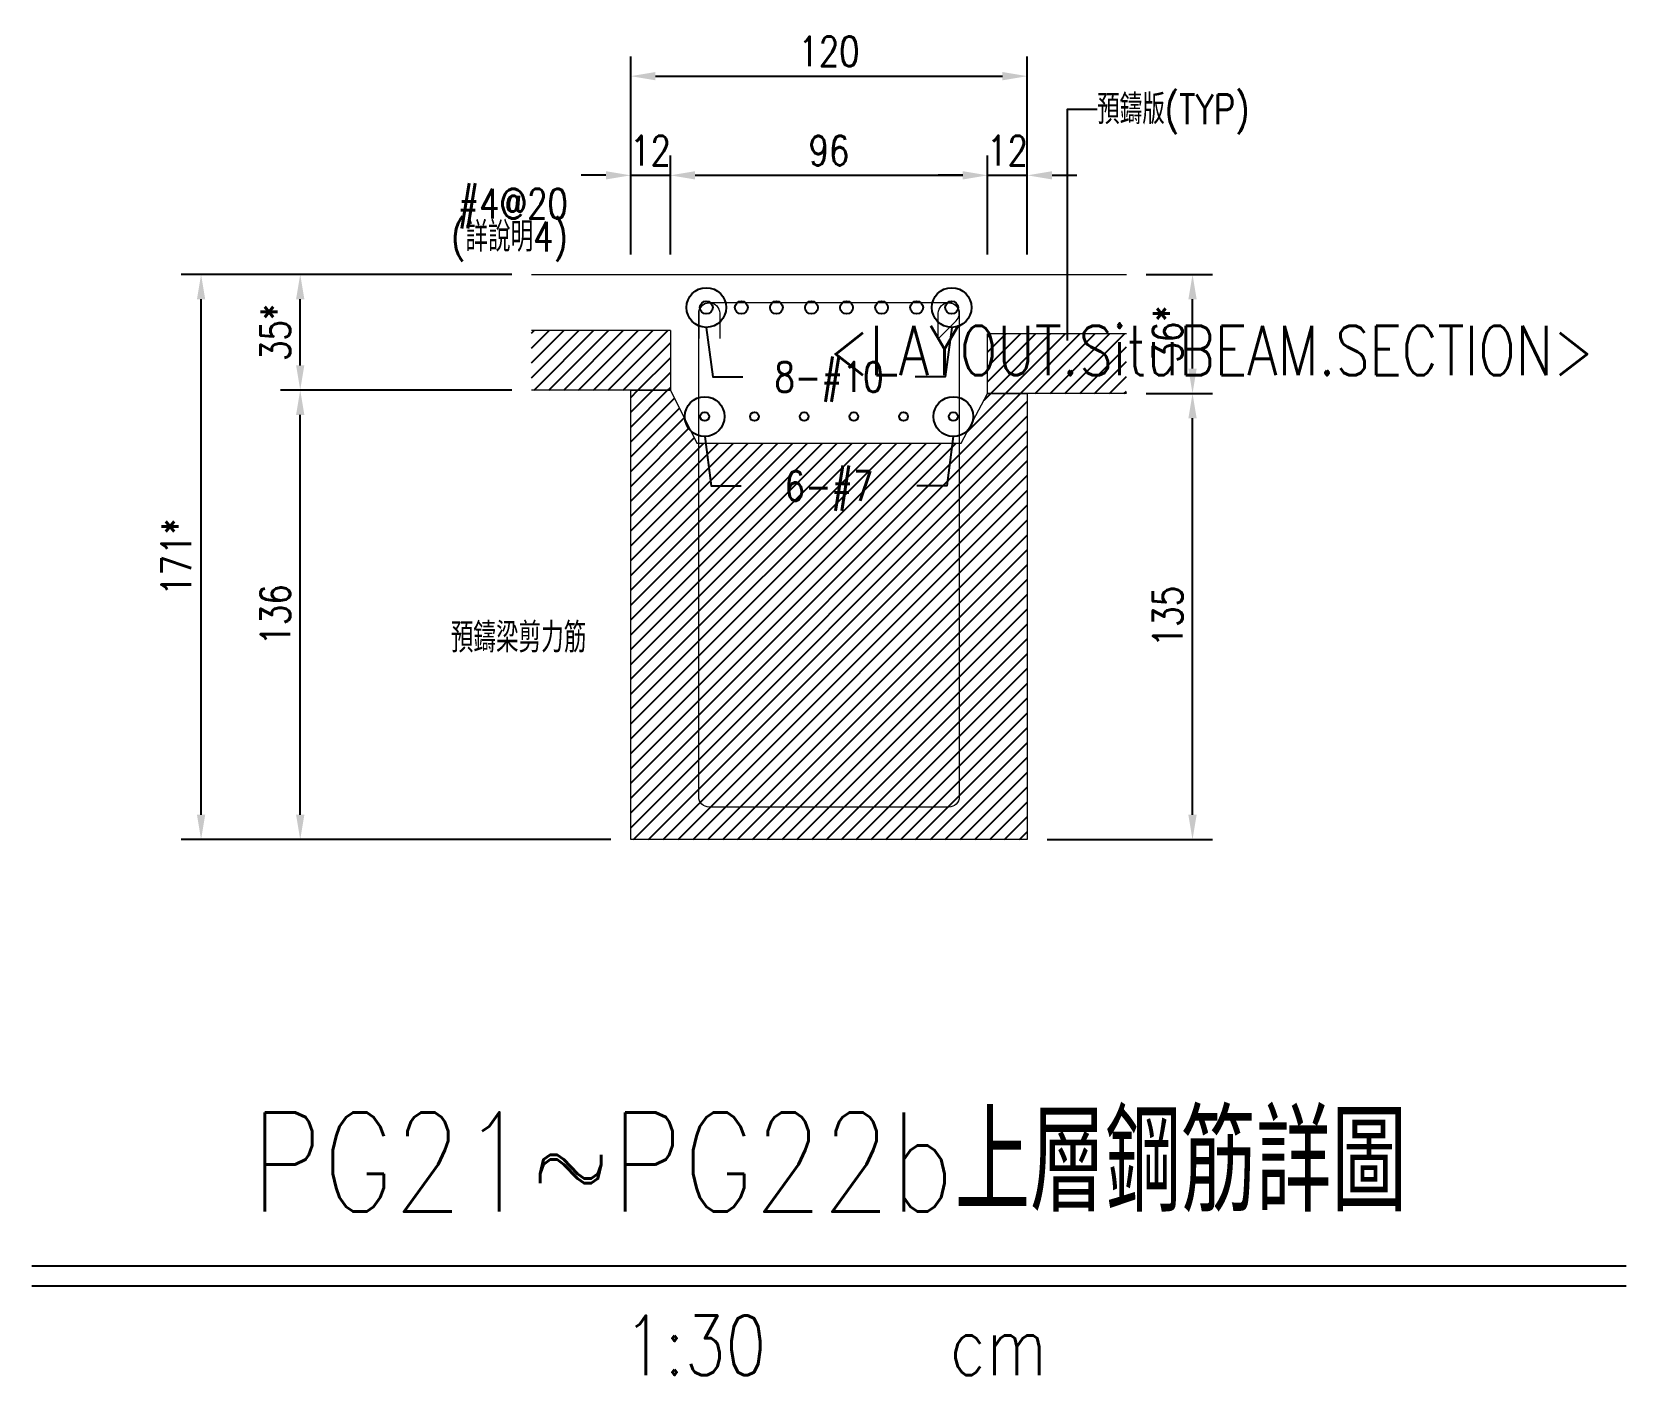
# Model space of a CAD drawing. Extents: x -4754 to 4976, y -19960 to 3841.
# Drawn here: x 4493.4 to 4975.8, y -142.8 to 263.6 of the extents above; entities that cross this region are included whole.
import ezdxf
from ezdxf.enums import TextEntityAlignment as Align

# ---------------------------------------------------------------- set-up
doc = ezdxf.new("R2010")
doc.units = 0
doc.header["$LTSCALE"] = 3
doc.layers.get('0').update_dxf_attribs({"linetype": 'CONTINUOUS'})
doc.layers.add('HB_0', color=7, linetype='CONTINUOUS', transparency=0.5)
doc.layers.add('預鑄版_HATCH', color=253, linetype='CONTINUOUS', transparency=0.8)
for name, color, linetype in [('HB_DIM', 1, 'CONTINUOUS'), ('HB_TXT_CTEXT', 2, 'CONTINUOUS'), ('RCAD.PARM.Treatle', 2, 'CONTINUOUS'), ('鋼筋', 3, 'CONTINUOUS'), ('預鑄梁_HATCH', 253, 'CONTINUOUS')]:
    doc.layers.add(name, color=color, linetype=linetype)
doc.styles.get("Standard").update_dxf_attribs({"font": 'ROMANS.shx', "width": 0.8, "bigfont": 'LCHINA.shx'})
doc.dimstyles.new('30', dxfattribs={"dimscale": 3, "dimtxt": 3, "dimasz": 2.5, "dimexe": 2, "dimexo": 2, "dimgap": 1, "dimtad": 1, "dimdsep": 46, "dimtxsty": 'Standard', "dimcen": 0, "dimclrd": 256, "dimclre": 256, "dimclrt": 2, "dimadec": 0, "dimazin": 0, "dimtfac": 1, "dimtix": 1, "dimtmove": 2, "dimatfit": 3, "dimfxl": 0, "dimtolj": 1, "dimtzin": 0, "dimarcsym": 0})

msp = doc.modelspace()

# ---------------------------------------------------------------- texts
at = {"layer": 'HB_TXT_CTEXT', "linetype": 'Continuous', "width": 0.8}
msp.add_text('預鑄版(TYP)', height=9, dxfattribs=at).set_placement((4815.693, 240.198, -64.01), align=Align.MIDDLE_LEFT)
for s, p in [('#4@20', (4655.573, 211.628, -73.23)), ('(詳說明4)', (4655.573, 201.628, -73.23)), ('預鑄梁剪力筋', (4661.168, 80.326, -74.5))]:
    msp.add_text(s, height=9, dxfattribs=at).set_placement(p, align=Align.MIDDLE_RIGHT)
for s, p in [('8-#10', (4734.573, 159.198, -64.01)), ('6-#7', (4734.573, 126.198, -58.01))]:
    msp.add_text(s, height=9, dxfattribs=at).set_placement(p, align=Align.MIDDLE_CENTER)
at = {"layer": 'RCAD.PARM.Treatle', "color": 4, "linetype": 'Continuous', "width": 0.8}
msp.add_text('<LAYOUT.SituBEAM.SECTION>', height=15, rotation=360, dxfattribs=at).set_placement((4734.573, 155.198), align=Align.BOTTOM_LEFT)

# ---------------------------------------------------------------- blocks, each defined once
blk = doc.blocks.new('title_beam')
at = {"color": 3, "linetype": 'Continuous'}
blk.add_line((-241.2, 0), (241.2, 0), dxfattribs=at)
at = {"color": 1, "linetype": 'Continuous'}
blk.add_line((-241.2, -6), (241.2, -6), dxfattribs=at)
at = {"color": 3, "linetype": 'Continuous', "width": 0.8}
blk.add_attdef('TITLE', text='', height=30, dxfattribs=at).set_placement((0, 33), align=Align.MIDDLE)
at = {"linetype": 'Continuous', "width": 0.8}
blk.add_attdef('SCALE', text='', height=18, dxfattribs=at).set_placement((-40.57, -24), align=Align.MIDDLE)
blk.add_attdef('CM', (36.47, -33.03), '', height=18, dxfattribs=at)
blk = doc.blocks.new('C')
at = {"color": 3, "linetype": 'Continuous'}
blk.add_circle((0, 0), 1.2, dxfattribs=at)
blk = doc.blocks.new('*D135')
at = {"layer": 'HB_DIM', "linetype": 'Continuous', "lineweight": -2}
for p, q in [((4638.57, 190.2), (4538.57, 190.2)), ((4544.57, 26.7), (4544.57, 182.7)), ((4668.57, 19.2), (4538.57, 19.2))]:
    blk.add_line(p, q, dxfattribs=at)
at = {"layer": 'HB_DIM'}
for points in [[(4545.82, 182.7), (4543.32, 182.7), (4544.57, 190.2)], [(4543.32, 26.7), (4545.82, 26.7), (4544.57, 19.2)]]:
    blk.add_solid(points, dxfattribs=at)
at = {"layer": 'HB_DIM', "color": 2, "linetype": 'Continuous', "insert": (4537.07, 104.7), "char_height": 9, "attachment_point": 5, "rotation": 90}
blk.add_mtext('\\A1;171*', dxfattribs=at)
blk = doc.blocks.new('*D136')
at = {"layer": 'HB_DIM', "linetype": 'Continuous', "lineweight": -2}
for p, q in [((4638.57, 155.2), (4568.57, 155.2)), ((4574.57, 26.7), (4574.57, 147.7)), ((4668.57, 19.2), (4568.57, 19.2))]:
    blk.add_line(p, q, dxfattribs=at)
at = {"layer": 'HB_DIM'}
for points in [[(4575.82, 147.7), (4573.32, 147.7), (4574.57, 155.2)], [(4573.32, 26.7), (4575.82, 26.7), (4574.57, 19.2)]]:
    blk.add_solid(points, dxfattribs=at)
at = {"layer": 'HB_DIM', "color": 2, "linetype": 'Continuous', "insert": (4567.07, 87.2), "char_height": 9, "attachment_point": 5, "rotation": 90}
blk.add_mtext('\\A1;136', dxfattribs=at)
blk = doc.blocks.new('*D137')
at = {"layer": 'HB_DIM', "linetype": 'Continuous', "lineweight": -2}
for p, q in [((4638.57, 190.2), (4568.57, 190.2)), ((4574.57, 162.7), (4574.57, 182.7)), ((4638.57, 155.2), (4568.57, 155.2))]:
    blk.add_line(p, q, dxfattribs=at)
at = {"layer": 'HB_DIM'}
for points in [[(4575.82, 182.7), (4573.32, 182.7), (4574.57, 190.2)], [(4573.32, 162.7), (4575.82, 162.7), (4574.57, 155.2)]]:
    blk.add_solid(points, dxfattribs=at)
at = {"layer": 'HB_DIM', "color": 2, "linetype": 'Continuous', "insert": (4567.07, 172.7), "char_height": 9, "attachment_point": 5, "rotation": 90}
blk.add_mtext('\\A1;35*', dxfattribs=at)
blk = doc.blocks.new('*D138')
at = {"layer": 'HB_DIM', "linetype": 'Continuous', "lineweight": -2}
for p, q in [((4830.57, 154.2), (4850.57, 154.2)), ((4844.57, 26.7), (4844.57, 146.7)), ((4800.57, 19.2), (4850.57, 19.2))]:
    blk.add_line(p, q, dxfattribs=at)
at = {"layer": 'HB_DIM'}
for points in [[(4845.82, 146.7), (4843.32, 146.7), (4844.57, 154.2)], [(4843.32, 26.7), (4845.82, 26.7), (4844.57, 19.2)]]:
    blk.add_solid(points, dxfattribs=at)
at = {"layer": 'HB_DIM', "color": 2, "linetype": 'Continuous', "insert": (4837.07, 86.7), "char_height": 9, "attachment_point": 5, "rotation": 90}
blk.add_mtext('\\A1;135', dxfattribs=at)
blk = doc.blocks.new('*D139')
at = {"layer": 'HB_DIM', "linetype": 'Continuous', "lineweight": -2}
for p, q in [((4830.57, 190.2), (4850.57, 190.2)), ((4844.57, 161.7), (4844.57, 182.7)), ((4830.57, 154.2), (4850.57, 154.2))]:
    blk.add_line(p, q, dxfattribs=at)
at = {"layer": 'HB_DIM'}
for points in [[(4845.82, 182.7), (4843.32, 182.7), (4844.57, 190.2)], [(4843.32, 161.7), (4845.82, 161.7), (4844.57, 154.2)]]:
    blk.add_solid(points, dxfattribs=at)
at = {"layer": 'HB_DIM', "color": 2, "linetype": 'Continuous', "insert": (4837.07, 172.2), "char_height": 9, "attachment_point": 5, "rotation": 90}
blk.add_mtext('\\A1;36*', dxfattribs=at)
blk = doc.blocks.new('*D140')
at = {"layer": 'HB_DIM', "linetype": 'Continuous', "lineweight": -2}
for p, q in [((4674.57, 196.2), (4674.57, 256.2)), ((4794.57, 196.2), (4794.57, 256.2)), ((4682.07, 250.2), (4787.07, 250.2))]:
    blk.add_line(p, q, dxfattribs=at)
at = {"layer": 'HB_DIM'}
for points in [[(4682.07, 251.45), (4682.07, 248.95), (4674.57, 250.2)], [(4787.07, 248.95), (4787.07, 251.45), (4794.57, 250.2)]]:
    blk.add_solid(points, dxfattribs=at)
at = {"layer": 'HB_DIM', "color": 2, "linetype": 'Continuous', "insert": (4734.57, 257.7), "char_height": 9, "attachment_point": 5, "rotation": 0}
blk.add_mtext('\\A1;120', dxfattribs=at)
blk = doc.blocks.new('*D141')
at = {"layer": 'HB_DIM', "linetype": 'Continuous', "lineweight": -2}
for p, q in [((4674.57, 196.2), (4674.57, 226.2)), ((4686.57, 196.2), (4686.57, 226.2)), ((4667.07, 220.2), (4659.57, 220.2)), ((4674.57, 220.2), (4686.57, 220.2)), ((4694.07, 220.2), (4701.57, 220.2))]:
    blk.add_line(p, q, dxfattribs=at)
at = {"layer": 'HB_DIM'}
for points in [[(4667.07, 218.95), (4667.07, 221.45), (4674.57, 220.2)], [(4694.07, 221.45), (4694.07, 218.95), (4686.57, 220.2)]]:
    blk.add_solid(points, dxfattribs=at)
at = {"layer": 'HB_DIM', "color": 2, "linetype": 'Continuous', "insert": (4680.57, 227.7), "char_height": 9, "attachment_point": 5, "rotation": 0}
blk.add_mtext('\\A1;12', dxfattribs=at)
blk = doc.blocks.new('*D142')
at = {"layer": 'HB_DIM', "linetype": 'Continuous', "lineweight": -2}
for p, q in [((4686.57, 196.2), (4686.57, 226.2)), ((4782.57, 196.2), (4782.57, 226.2)), ((4694.07, 220.2), (4775.07, 220.2))]:
    blk.add_line(p, q, dxfattribs=at)
at = {"layer": 'HB_DIM'}
for points in [[(4694.07, 221.45), (4694.07, 218.95), (4686.57, 220.2)], [(4775.07, 218.95), (4775.07, 221.45), (4782.57, 220.2)]]:
    blk.add_solid(points, dxfattribs=at)
at = {"layer": 'HB_DIM', "color": 2, "linetype": 'Continuous', "insert": (4734.57, 227.7), "char_height": 9, "attachment_point": 5, "rotation": 0}
blk.add_mtext('\\A1;96', dxfattribs=at)
blk = doc.blocks.new('*D143')
at = {"layer": 'HB_DIM', "linetype": 'Continuous', "lineweight": -2}
for p, q in [((4782.57, 196.2), (4782.57, 226.2)), ((4794.57, 196.2), (4794.57, 226.2)), ((4775.07, 220.2), (4767.57, 220.2)), ((4782.57, 220.2), (4794.57, 220.2)), ((4802.07, 220.2), (4809.57, 220.2))]:
    blk.add_line(p, q, dxfattribs=at)
at = {"layer": 'HB_DIM'}
for points in [[(4775.07, 218.95), (4775.07, 221.45), (4782.57, 220.2)], [(4802.07, 221.45), (4802.07, 218.95), (4794.57, 220.2)]]:
    blk.add_solid(points, dxfattribs=at)
at = {"layer": 'HB_DIM', "color": 2, "linetype": 'Continuous', "insert": (4788.57, 227.7), "char_height": 9, "attachment_point": 5, "rotation": 0}
blk.add_mtext('\\A1;12', dxfattribs=at)
blk = doc.blocks.new('C_Red')
at = {"color": 1, "linetype": 'Continuous'}
blk.add_circle((0, 0), 1.2, dxfattribs=at)

# ---------------------------------------------------------------- dimensions: what is measured, and where the dimension line sits
at = {"layer": 'HB_DIM', "linetype": 'Continuous'}
for base, p1, p2, angle, override, picture, middle in [((4794.573, 250.198), (4674.573, 190.198, -84.5), (4794.573, 190.198, -84.5), 0, {"dimpost": '<>'}, '*D140', (4734.573, 257.698)), ((4686.573, 220.198), (4674.573, 190.198, -84.5), (4686.573, 190.198, -84.5), 0, {"dimpost": '<>'}, '*D141', (4680.573, 227.698)), ((4782.573, 220.198), (4686.573, 190.198, -84.5), (4782.573, 190.198, -84.5), 0, {"dimpost": '<>'}, '*D142', (4734.573, 227.698)), ((4794.573, 220.198), (4782.573, 190.198, -84.5), (4794.573, 190.198, -84.5), 0, {"dimpost": '<>'}, '*D143', (4788.573, 227.698)), ((4574.573, 155.198), (4674.573, 19.198, -84.5), (4644.573, 155.198, -84.5), 90, {"dimtad": 4, "dimpost": '<>'}, '*D136', (4567.073, 87.198)), ((4844.573, 154.198), (4794.573, 19.198, -84.5), (4824.573, 154.198, -84.5), 90, {"dimtad": 4, "dimpost": '<>'}, '*D138', (4837.073, 86.698))]:
    dim = msp.add_linear_dim(base=base, p1=p1, p2=p2, angle=angle, dimstyle='30', override=override, dxfattribs=at)
    dim.commit()
    dim.dimension.update_dxf_attribs({"geometry": picture, "text_midpoint": middle})
for base, p1, p2, picture, middle in [((4544.573, 190.198), (4674.573, 19.198, -84.5), (4644.573, 190.198, -84.5), '*D135', (4537.073, 104.698)), ((4574.573, 190.198), (4644.573, 155.198, -84.5), (4644.573, 190.198, -84.5), '*D137', (4567.073, 172.698)), ((4844.573, 190.198), (4824.573, 154.198, -84.5), (4824.573, 190.198, -84.5), '*D139', (4837.073, 172.198))]:
    dim = msp.add_linear_dim(base=base, p1=p1, p2=p2, angle=90, text='<>*', dimstyle='30', override={"dimtad": 4, "dimpost": '<>'}, dxfattribs=at)
    dim.commit()
    dim.dimension.update_dxf_attribs({"geometry": picture, "text_midpoint": middle})

# ---------------------------------------------------------------- hatches: boundary and pattern name
at = {"layer": '預鑄梁_HATCH', "linetype": 'Continuous'}
h = msp.add_hatch(dxfattribs=at)
h.set_pattern_fill('ANSI31', color=256, style=0)
h.paths.add_polyline_path([(4674.573, 19.198), (4674.573, 155.198), (4686.573, 155.198), (4694.573, 139.198), (4774.573, 139.198), (4782.573, 154.198), (4794.573, 154.198), (4794.573, 19.198)], flags=17)
at = {"layer": '預鑄版_HATCH', "linetype": 'Continuous'}
h = msp.add_hatch(dxfattribs=at)
h.set_pattern_fill('ANSI31', color=256, style=0)
h.paths.add_polyline_path([(4644.573, 155.198), (4686.573, 155.198), (4686.573, 173.198), (4644.573, 173.198)], flags=17)
h = msp.add_hatch(dxfattribs=at)
h.set_pattern_fill('ANSI31', color=256, style=0)
h.paths.add_polyline_path([(4782.573, 154.198), (4824.573, 154.198), (4824.573, 172.198), (4782.573, 172.198)], flags=17)

# ---------------------------------------------------------------- linework, layer by layer
at = {"layer": 'HB_0', "lineweight": 5}
for p, q in [((4644.573, 190.198, -84.5), (4824.573, 190.198, -84.5)), ((4686.573, 173.198), (4644.573, 173.198)), ((4686.573, 173.198), (4686.573, 155.198)), ((4824.573, 172.198), (4782.573, 172.198)), ((4782.573, 154.198), (4782.573, 172.198)), ((4686.573, 155.198), (4644.573, 155.198)), ((4824.573, 154.198), (4782.573, 154.198))]:
    msp.add_line(p, q, dxfattribs=at)
msp.add_lwpolyline([(4674.573, 19.198), (4674.573, 155.198), (4686.573, 155.198), (4694.573, 139.198), (4774.573, 139.198), (4782.573, 154.198), (4794.573, 154.198), (4794.573, 19.198), (4674.573, 19.198)], dxfattribs=at)
at = {"layer": 'HB_DIM', "color": 1, "linetype": 'Continuous'}
for points in [[(4806.693, 170.198), (4806.693, 240.198), (4815.693, 240.198)], [(4697.453, 174.198), (4699.453, 159.198), (4708.453, 159.198)], [(4771.693, 174.198), (4769.693, 159.198), (4760.693, 159.198)], [(4696.953, 141.198), (4698.953, 126.198), (4707.953, 126.198)], [(4772.193, 141.198), (4770.193, 126.198), (4761.193, 126.198)]]:
    msp.add_lwpolyline(points, dxfattribs=at)
for points in [[(4734.573, 181.628, 0, 1.25, 0), (4727.573, 184.628, 0, 0, 0), (4664.573, 211.628, 0, 0, 0), (4655.573, 211.628, 0, 0, 0)], [(4695.168, 105.326, 0, 1.25, 0), (4690.168, 100.326, 0, 0, 0), (4670.168, 80.326, 0, 0, 0), (4661.168, 80.326, 0, 0, 0)]]:
    msp.add_lwpolyline(points, format="xyseb", dxfattribs=at)
at = {"layer": '鋼筋', "lineweight": 5}
for p, q in [((4770.803, 181.628, -73.23), (4698.343, 181.628, -73.23)), ((4695.168, 178.453, -73.23), (4695.168, 170.833, -73.23)), ((4695.168, 32.198, -74.5), (4695.168, 178.453, -74.5)), ((4701.518, 178.453, -74.5), (4701.518, 170.833, -74.5)), ((4767.628, 170.833, -74.5), (4767.628, 178.453, -74.5)), ((4767.66, 170.82, -73.23), (4773.048, 176.208, -73.23)), ((4773.978, 178.453, -74.5), (4773.978, 32.198, -74.5)), ((4770.803, 29.023, -74.5), (4698.343, 29.023, -74.5))]:
    msp.add_line(p, q, dxfattribs=at)
for centre, start, end in [((4698.343, 178.453, -73.23), 90, 180), ((4770.803, 178.453, -73.23), 315, 90)]:
    msp.add_arc(centre, 3.175, start, end, dxfattribs=at)
at = {"layer": '鋼筋', "lineweight": 5, "extrusion": (0, 0, -1)}
for centre, start, end in [((-4698.343, 178.453, 74.5), 0, 180), ((-4770.803, 178.453, 74.5), 0, 180), ((-4698.343, 32.198, 74.5), 270, 0), ((-4770.803, 32.198, 74.5), 180, 270)]:
    msp.add_arc(centre, 3.175, start, end, dxfattribs=at)

# ---------------------------------------------------------------- block references
at = {"layer": 'HB_DIM', "linetype": 'Continuous', "xscale": 5, "yscale": 5, "zscale": 5}
for p in [(4697.453, 180.198, -64.01), (4771.693, 180.198, -64.01), (4696.953, 147.198, -58.01), (4772.193, 147.198, -58.01)]:
    msp.add_blockref('C_Red', p, dxfattribs=at)
at = {"layer": 'HB_TXT_CTEXT', "linetype": 'Continuous'}
msp.add_blockref('title_beam', (4734.573, -109.802, -84.5), dxfattribs=at).add_auto_attribs({'TITLE': 'PG21~PG22b上層鋼筋詳圖', 'SCALE': '1:30', 'CM': 'cm'})
at = {"layer": '鋼筋', "linetype": 'Continuous'}
for p, xscale, yscale, zscale in [((4697.453, 180.198, -64.01), 1.61, 1.61, 1.61), ((4708.059, 180.198, -64.01), 1.61, 1.61, 1.61), ((4718.665, 180.198, -64.01), 1.61, 1.61, 1.61), ((4729.271, 180.198, -64.01), 1.61, 1.61, 1.61), ((4739.876, 180.198, -64.01), 1.61, 1.61, 1.61), ((4750.482, 180.198, -64.01), 1.61, 1.61, 1.61), ((4761.088, 180.198, -64.01), 1.61, 1.61, 1.61), ((4771.693, 180.198, -64.01), 1.61, 1.61, 1.61), ((4696.953, 147.198, -58.01), 1.11, 1.11, 1.11), ((4712.001, 147.198, -58.01), 1.11, 1.11, 1.11), ((4727.049, 147.198, -58.01), 1.11, 1.11, 1.11), ((4742.097, 147.198, -58.01), 1.11, 1.11, 1.11), ((4757.145, 147.198, -58.01), 1.11, 1.11, 1.11), ((4772.193, 147.198, -58.01), 1.11, 1.11, 1.11)]:
    msp.add_blockref('C', p, dxfattribs=dict(at, xscale=xscale, yscale=yscale, zscale=zscale))

msp.set_redraw_order([(e.dxf.handle, doc.entitydb.next_handle()) for e in msp.query("TEXT MTEXT ATTDEF DIMENSION ARC_DIMENSION")])  # texts and dimensions are drawn at this point

doc.saveas('drawing.dxf')
